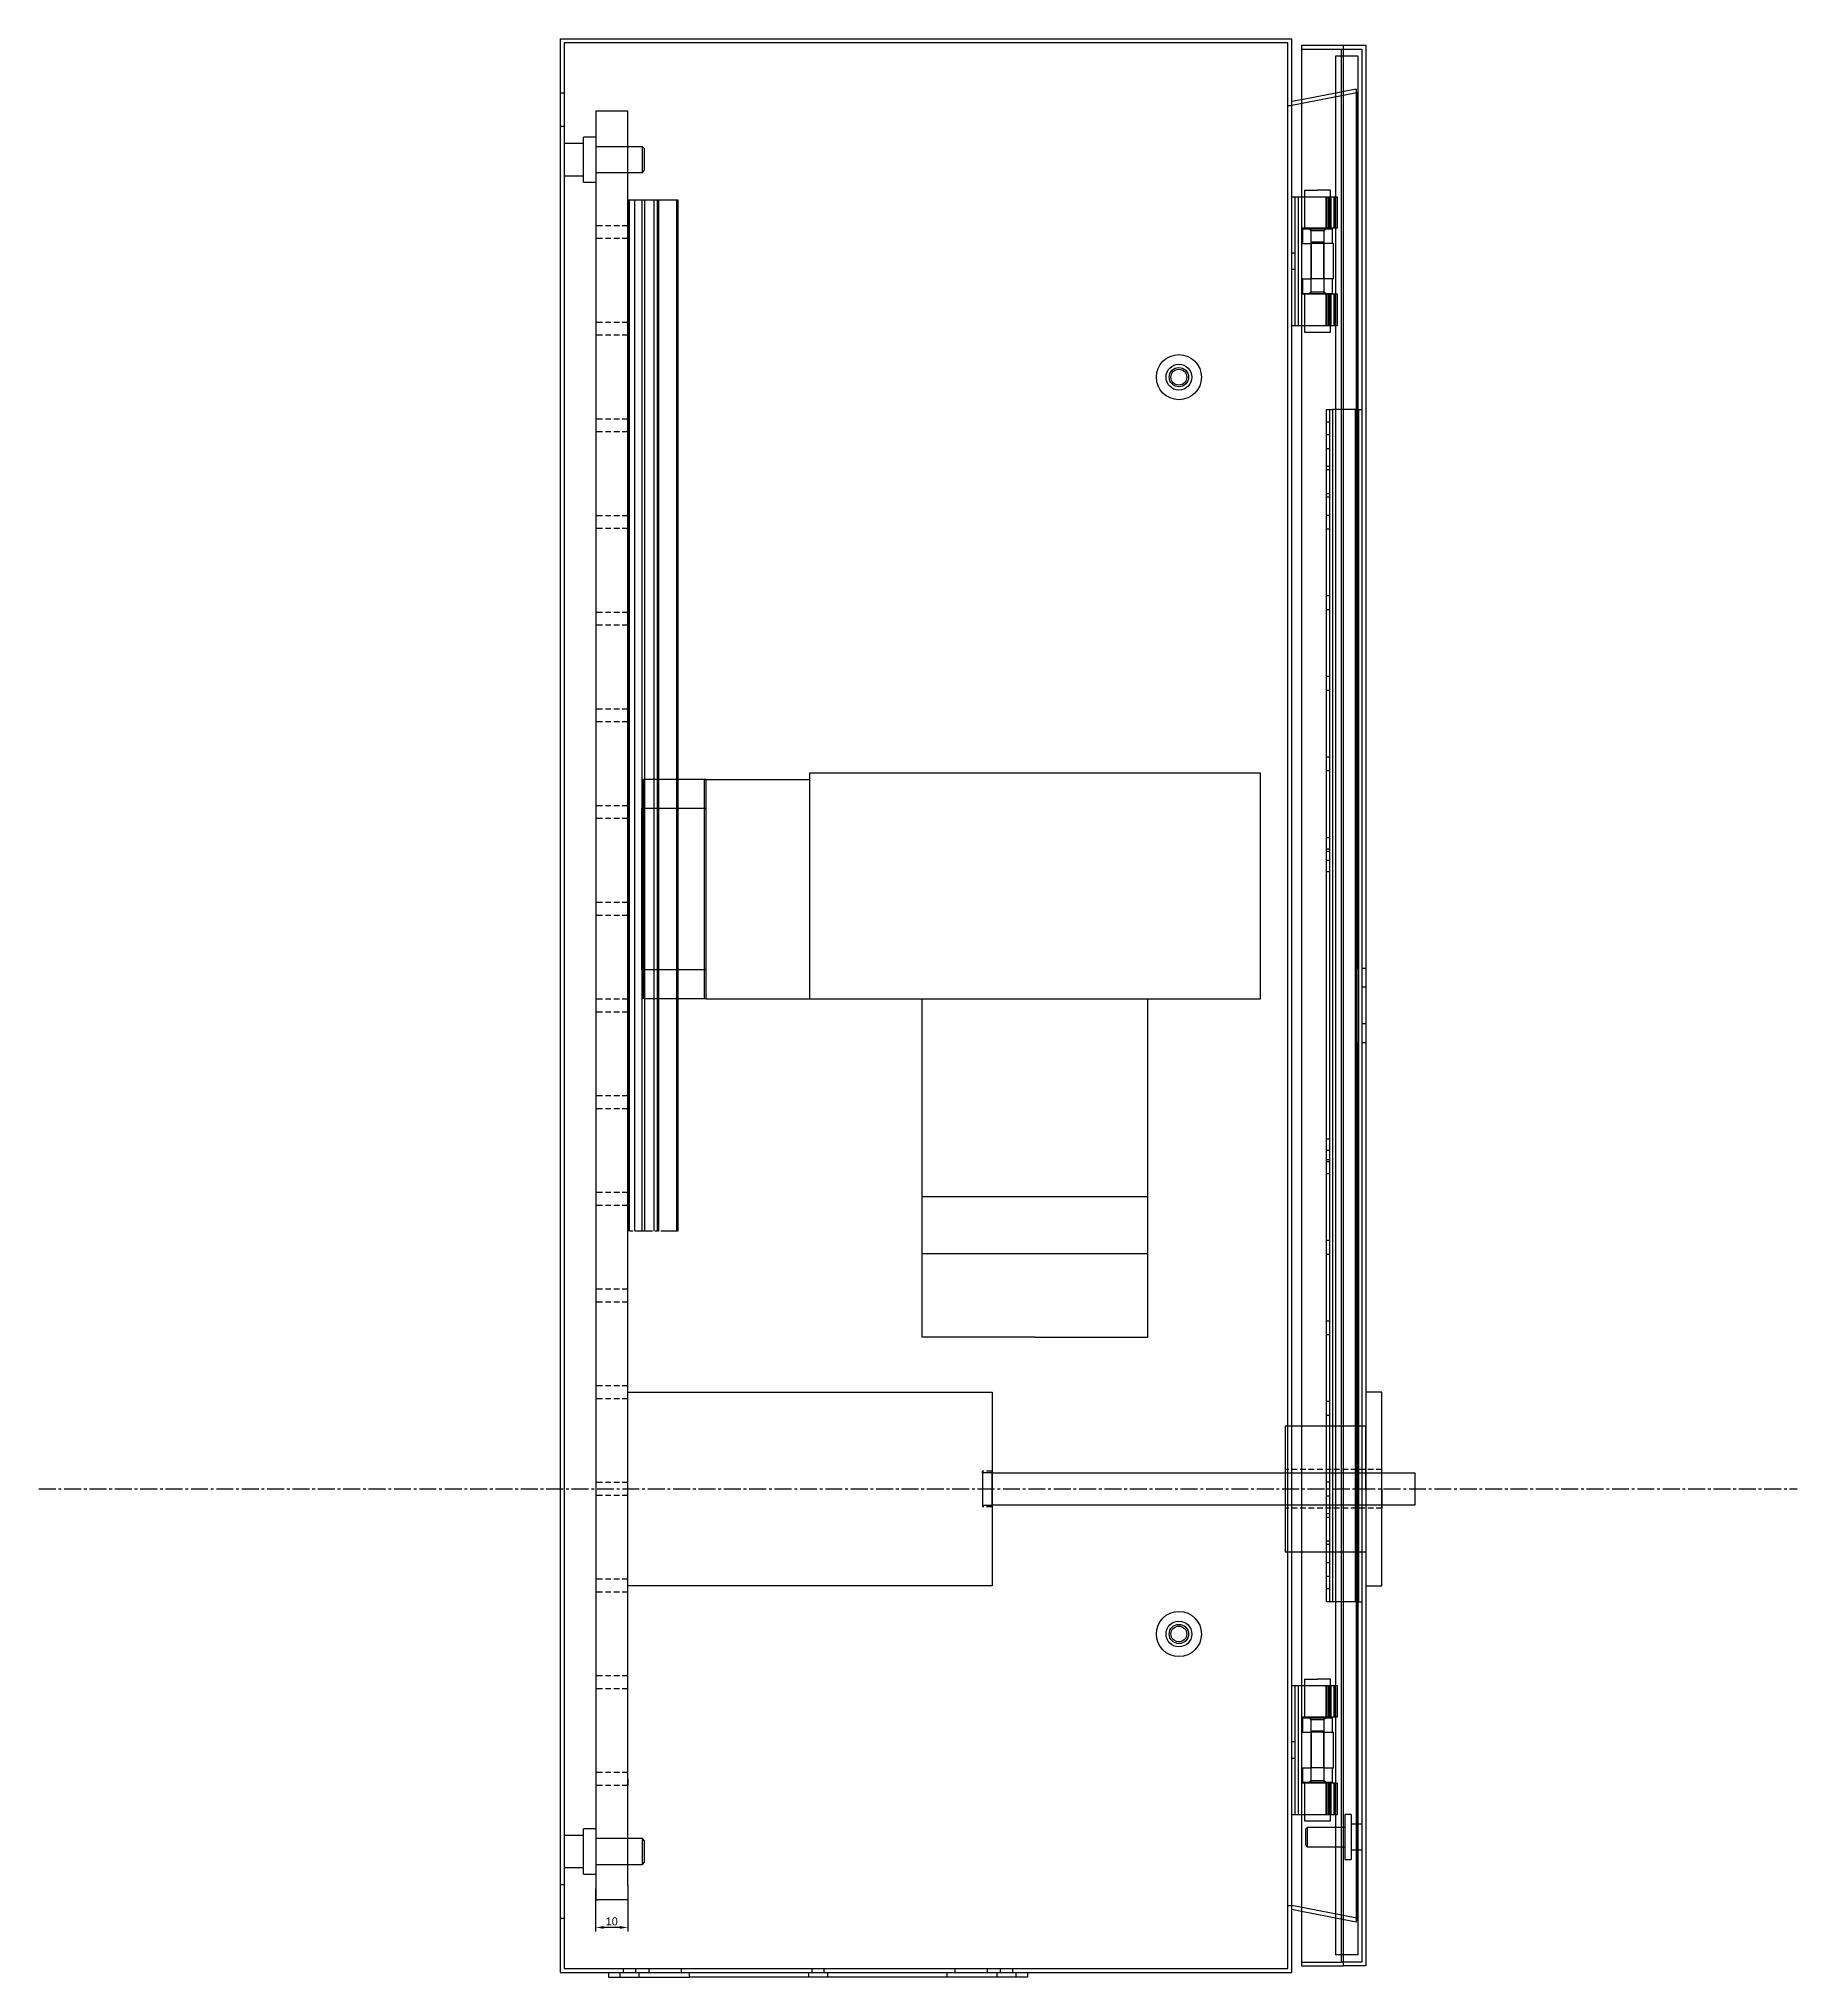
# Model space of a CAD drawing. Header units: millimetres. Extents: x -1071 to 1189, y -428 to 1131.
# Drawn here: x 643 to 1189, y 20 to 622 of the extents above; entities that cross this region are included whole.
import ezdxf

# ---------------------------------------------------------------- set-up
doc = ezdxf.new("R2010")
doc.units = ezdxf.units.MM
doc.header["$LTSCALE"] = 7
doc.header["$MEASUREMENT"] = 0
for name, pattern in [('CENTER2', [1.125, 0.75, -0.125, 0.125, -0.125]), ('DASHED2', [0.375, 0.25, -0.125]), ('phl_thick', [0])]:
    doc.linetypes.add(name, pattern=pattern)
for name, color, linetype in [('BPLATE01', 32, 'Continuous'), ('CAMERA', 161, 'Continuous'), ('CASE01', 1, 'Continuous'), ('CONSTRUCT_LINES', 9, 'CENTER2'), ('LEAD01', 6, 'Continuous'), ('RAIL01', 3, 'CENTER2')]:
    doc.layers.add(name, color=color, linetype=linetype)
doc.dimstyles.new('ISO-25', dxfattribs={"dimtxt": 2.5, "dimasz": 2.5, "dimexe": 1.25, "dimexo": 0.625, "dimtad": 1, "dimtxsty": 'Standard', "dimcen": 2.5, "dimadec": 0, "dimazin": 0, "dimtfac": 1, "dimtmove": 0, "dimatfit": 3, "dimfxl": 1, "dimarcsym": 0})

msp = doc.modelspace()

# ---------------------------------------------------------------- blocks, each defined once
blk = doc.blocks.new('L_CASE01')
for p, q in [((0, 600), (0, 0)), ((0, 600), (227, 600)), ((1.2, 598.8), (225.8, 598.8)), ((1.2, 598.8), (1.2, 1.2)), ((225.8, 1.2), (225.8, 598.8)), ((227, 0), (227, 600)), ((230, 598), (230, 2)), ((230, 598), (243, 598)), ((230, 596.8), (242.38, 596.8)), ((242.38, 596.8), (242.38, 3.2)), ((242.38, 596.8), (248.8, 596.8)), ((243, 598), (243, 2)), ((243, 598), (250, 598)), ((248.8, 596.8), (248.8, 3.2)), ((250, 598), (250, 2)), ((247.6, 594.6), (240.6, 594.6)), ((240.6, 594.6), (240.6, 583.14)), ((247.6, 485), (247.6, 594.6)), ((247, 584.39), (230, 581.08)), ((247, 584.39), (247, 15.61)), ((247.23, 583.21), (247, 584.39)), ((1.2, 583.15), (0, 583.15)), ((225.8, 579.28), (227, 579.28)), ((247.23, 583.21), (227, 579.28)), ((230, 581.08), (227, 580.5)), ((240.6, 583.14), (240.6, 485)), ((247.23, 583.21), (247.23, 16.79)), ((0, 572.85), (1.2, 572.85)), ((7.2, 567.5), (1.2, 567.5)), ((11, 569.5), (7.2, 569.5)), ((7.2, 562.5), (7.2, 569.5)), ((11, 569.5), (11, 555.5)), ((25.52, 566.5), (11, 566.5)), ((26.2, 565.82), (25.52, 566.5)), ((25.52, 562.5), (25.52, 566.5)), ((26.2, 562.5), (26.2, 565.82)), ((7.2, 555.5), (7.2, 562.5)), ((25.52, 558.5), (25.52, 562.5)), ((26.2, 559.18), (26.2, 562.5)), ((1.2, 557.5), (7.2, 557.5)), ((7.2, 555.5), (11, 555.5)), ((11, 558.5), (13.5, 558.5)), ((13.5, 558.5), (25.52, 558.5)), ((25.52, 558.5), (26.2, 559.18)), ((227, 551), (229, 551)), ((228, 551), (228, 511)), ((229, 551), (229, 511)), ((229, 551), (230, 551)), ((230, 551), (239.19, 551)), ((231, 553), (231, 551)), ((231, 553), (235, 553)), ((231, 551), (231, 541.3)), ((239, 553), (235, 553)), ((237.6, 551), (237.6, 541.3)), ((237.84, 551), (237.84, 541.3)), ((238, 541.3), (238, 551)), ((238.46, 551), (238.46, 541.3)), ((238.78, 551), (238.78, 541.3)), ((239, 551), (239, 553)), ((239.19, 551), (240.6, 551)), ((239.19, 551), (239.19, 541.3)), ((240.14, 551), (240.14, 541.3)), ((240.19, 541.3), (240.19, 551)), ((240.6, 551), (241.19, 551)), ((241.08, 551), (241.08, 541.3)), ((241.19, 541.3), (241.19, 551)), ((230, 536.5), (233, 536.5)), ((230.19, 536.5), (230.19, 541.3)), ((230.19, 541.3), (239.19, 541.3)), ((230.19, 525.5), (230.19, 536.5)), ((230.35, 541), (230.35, 536.5)), ((230.35, 541), (239.65, 541)), ((232.4, 541), (232.9, 540.5)), ((232.9, 541.3), (232.9, 541)), ((232.9, 541), (232.9, 540.5)), ((232.9, 540.5), (237.1, 540.5)), ((232.9, 540.5), (232.9, 521.5)), ((233, 536.9), (233, 525.5)), ((237, 536.9), (233, 536.9)), ((237, 536.5), (233, 536.5)), ((237, 525.5), (237, 536.9)), ((240, 536.5), (237, 536.5)), ((237.1, 541), (237.1, 541.3)), ((237.1, 540.5), (237.1, 541)), ((237.1, 540.5), (237.6, 541)), ((237.1, 521.5), (237.1, 540.5)), ((239.19, 541.3), (240.6, 541.3)), ((239.65, 536.5), (239.65, 541)), ((240, 525.5), (240, 536.5)), ((240.6, 541.3), (241.19, 541.3)), ((228, 533.5), (227, 533.5)), ((227, 528.5), (228, 528.5)), ((230, 525.5), (233, 525.5)), ((230.19, 520.7), (230.19, 525.5)), ((230.35, 525.5), (230.35, 521)), ((237, 525.5), (233, 525.5)), ((240, 525.5), (237, 525.5)), ((239.65, 521), (239.65, 525.5)), ((239.19, 520.7), (230.19, 520.7)), ((230.35, 521), (239.65, 521)), ((231, 520.7), (231, 511)), ((232.9, 521.5), (232.4, 521)), ((232.9, 521.5), (232.9, 521)), ((232.9, 521.5), (237.1, 521.5)), ((232.9, 521), (232.9, 520.7)), ((237.1, 521), (237.1, 521.5)), ((237.6, 521), (237.1, 521.5)), ((237.1, 520.7), (237.1, 521)), ((237.6, 520.7), (237.6, 511)), ((237.84, 520.7), (237.84, 511)), ((238, 511), (238, 520.7)), ((238.46, 520.7), (238.46, 511)), ((238.78, 520.7), (238.78, 511)), ((240.6, 520.7), (239.19, 520.7)), ((239.19, 520.7), (239.19, 511)), ((240.14, 520.7), (240.14, 511)), ((240.19, 511), (240.19, 520.7)), ((241.19, 520.7), (240.6, 520.7)), ((241.08, 520.7), (241.08, 511)), ((241.19, 511), (241.19, 520.7)), ((227, 511), (229, 511)), ((229, 511), (230, 511)), ((230, 511), (239.19, 511)), ((231, 511), (231, 509)), ((231, 509), (239, 509)), ((239, 509), (239, 511)), ((239.19, 511), (240.6, 511)), ((240.6, 511), (241.19, 511)), ((237.8, 115), (237.8, 485)), ((237.8, 485), (239.8, 485)), ((238.8, 115), (238.8, 485)), ((239.8, 115), (239.8, 485)), ((246.8, 485), (239.8, 485)), ((240.6, 485), (240.6, 115)), ((246.8, 115), (246.8, 485)), ((246.8, 485), (247.23, 485)), ((247.23, 485), (247.8, 485)), ((247.6, 311.49), (247.6, 485)), ((247.8, 485), (248.8, 485)), ((247.8, 115), (247.8, 485)), ((238.8, 481), (237.8, 481)), ((238.8, 477.1), (237.8, 477.1)), ((237.8, 472.9), (238.8, 472.9)), ((238.8, 467.24), (237.8, 467.24)), ((238.8, 466.2), (237.8, 466.2)), ((238.8, 458.8), (237.8, 458.8)), ((238.8, 457.76), (237.8, 457.76)), ((238.8, 452.1), (237.8, 452.1)), ((237.8, 447.9), (238.8, 447.9)), ((238.8, 427.1), (237.8, 427.1)), ((237.8, 422.9), (238.8, 422.9)), ((238.8, 402.1), (237.8, 402.1)), ((237.8, 397.9), (238.8, 397.9)), ((238.8, 377.1), (237.8, 377.1)), ((237.8, 372.9), (238.8, 372.9)), ((238.8, 352.1), (237.8, 352.1)), ((238.8, 348.5), (237.8, 348.5)), ((237.8, 347.9), (238.8, 347.9)), ((238.8, 345), (237.8, 345)), ((238.8, 341.5), (237.8, 341.5)), ((247.6, 311.5), (247, 311.5)), ((247, 311.33), (247.24, 311.4)), ((247.24, 311.4), (247.32, 311.42)), ((247.32, 311.42), (247.59, 311.5)), ((247.59, 311.5), (247.6, 311.5)), ((250, 311.5), (248.8, 311.5)), ((250, 305.68), (248.8, 305.68)), ((250, 294.32), (248.8, 294.32)), ((250, 294.32), (248.8, 294.32)), ((247.24, 288.61), (247, 288.67)), ((247, 288.5), (247.6, 288.5)), ((247.3, 288.59), (247.24, 288.61)), ((247.58, 288.5), (247.3, 288.59)), ((247.6, 288.5), (247.58, 288.5)), ((247.6, 115), (247.6, 288.51)), ((248.8, 288.5), (250, 288.5)), ((238.8, 258.5), (237.8, 258.5)), ((238.8, 255), (237.8, 255)), ((238.8, 252.1), (237.8, 252.1)), ((238.8, 251.5), (237.8, 251.5)), ((237.8, 247.9), (238.8, 247.9)), ((238.8, 227.1), (237.8, 227.1)), ((237.8, 222.9), (238.8, 222.9)), ((238.8, 202.1), (237.8, 202.1)), ((237.8, 197.9), (238.8, 197.9)), ((238.8, 177.1), (237.8, 177.1)), ((237.8, 172.9), (238.8, 172.9)), ((238.8, 152.1), (237.8, 152.1)), ((237.8, 147.9), (238.8, 147.9)), ((238.8, 142.24), (237.8, 142.24)), ((238.8, 141.2), (237.8, 141.2)), ((238.8, 133.8), (237.8, 133.8)), ((238.8, 132.76), (237.8, 132.76)), ((238.8, 127.1), (237.8, 127.1)), ((237.8, 122.9), (238.8, 122.9)), ((238.8, 119), (237.8, 119)), ((239.8, 115), (237.8, 115)), ((246.8, 115), (239.8, 115)), ((240.6, 115), (240.6, 16.86)), ((246.8, 115), (247.23, 115)), ((247.23, 115), (247.8, 115)), ((247.6, 5.4), (247.6, 115)), ((247.8, 115), (248.8, 115)), ((231, 91), (231, 89)), ((231, 91), (235, 91)), ((239, 91), (235, 91)), ((239, 89), (239, 91)), ((227, 89), (229, 89)), ((228, 89), (228, 49)), ((229, 89), (229, 49)), ((229, 89), (230, 89)), ((230, 89), (239.19, 89)), ((231, 89), (231, 79.3)), ((237.6, 89), (237.6, 79.3)), ((237.84, 89), (237.84, 79.3)), ((238, 79.3), (238, 89)), ((238.46, 89), (238.46, 79.3)), ((238.78, 89), (238.78, 79.3)), ((239.19, 89), (239.19, 79.3)), ((239.19, 89), (240.6, 89)), ((240.14, 89), (240.14, 79.3)), ((240.19, 79.3), (240.19, 89)), ((240.6, 89), (241.19, 89)), ((241.08, 89), (241.08, 79.3)), ((241.19, 79.3), (241.19, 89)), ((230.19, 79.3), (239.19, 79.3)), ((230.19, 74.5), (230.19, 79.3)), ((230.35, 79), (230.35, 74.5)), ((230.35, 79), (239.65, 79)), ((232.4, 79), (232.9, 78.5)), ((232.9, 79.3), (232.9, 79)), ((232.9, 79), (232.9, 78.5)), ((232.9, 78.5), (237.1, 78.5)), ((232.9, 78.5), (232.9, 59.5)), ((237.1, 79), (237.1, 79.3)), ((237.1, 78.5), (237.1, 79)), ((237.1, 78.5), (237.6, 79)), ((237.1, 59.5), (237.1, 78.5)), ((239.19, 79.3), (240.6, 79.3)), ((239.65, 74.5), (239.65, 79)), ((240.6, 79.3), (241.19, 79.3)), ((230, 74.5), (233, 74.5)), ((230.19, 63.5), (230.19, 74.5)), ((233, 74.9), (233, 63.5)), ((237, 74.9), (233, 74.9)), ((237, 74.5), (233, 74.5)), ((237, 63.5), (237, 74.9)), ((237, 74.5), (240, 74.5)), ((240, 63.5), (240, 74.5)), ((228, 71.5), (227, 71.5)), ((227, 66.5), (228, 66.5)), ((230, 63.5), (233, 63.5)), ((230.19, 58.7), (230.19, 63.5)), ((230.35, 63.5), (230.35, 59)), ((237, 63.5), (233, 63.5)), ((237, 63.5), (240, 63.5)), ((239.65, 59), (239.65, 63.5)), ((239.19, 58.7), (230.19, 58.7)), ((230.35, 59), (239.65, 59)), ((231, 58.7), (231, 49)), ((232.9, 59.5), (232.4, 59)), ((232.9, 59.5), (232.9, 59)), ((232.9, 59.5), (237.1, 59.5)), ((232.9, 59), (232.9, 58.7)), ((237.1, 59), (237.1, 59.5)), ((237.6, 59), (237.1, 59.5)), ((237.1, 58.7), (237.1, 59)), ((237.6, 58.7), (237.6, 49)), ((237.84, 58.7), (237.84, 49)), ((238, 49), (238, 58.7)), ((238.46, 58.7), (238.46, 49)), ((238.78, 58.7), (238.78, 49)), ((239.19, 58.7), (239.19, 49)), ((240.6, 58.7), (239.19, 58.7)), ((240.14, 58.7), (240.14, 49)), ((240.19, 49), (240.19, 58.7)), ((240.6, 58.7), (241.19, 58.7)), ((241.08, 58.7), (241.08, 49)), ((241.19, 49), (241.19, 58.7)), ((227, 49), (229, 49)), ((229, 49), (230, 49)), ((230, 49), (239.19, 49)), ((231, 49), (231, 47)), ((239, 47), (239, 49)), ((239.19, 49), (240.6, 49)), ((240.6, 49), (241.19, 49)), ((243.5, 49), (243.5, 35)), ((245.5, 49), (243.5, 49)), ((245.5, 49), (245.5, 35)), ((7.2, 42.5), (1.2, 42.5)), ((11, 44.5), (7.2, 44.5)), ((7.2, 37.5), (7.2, 44.5)), ((11, 44.5), (11, 30.5)), ((231, 47), (239, 47)), ((231.84, 45), (231.3, 44.46)), ((231.3, 44.46), (231.3, 39.54)), ((231.84, 45), (231.84, 39)), ((240.6, 45), (231.84, 45)), ((243.5, 45), (240.6, 45)), ((247.23, 46), (245.5, 46)), ((247.6, 46), (247.23, 46)), ((248.8, 46), (247.6, 46)), ((7.2, 30.5), (7.2, 37.5)), ((13.5, 41.5), (11, 41.5)), ((25.52, 41.5), (13.5, 41.5)), ((25.52, 37.5), (25.52, 41.5)), ((26.2, 40.82), (25.52, 41.5)), ((25.52, 33.5), (25.52, 37.5)), ((26.2, 37.5), (26.2, 40.82)), ((26.2, 34.18), (26.2, 37.5)), ((231.3, 39.54), (231.84, 39)), ((231.84, 39), (240.6, 39)), ((240.6, 39), (243.5, 39)), ((245.5, 38), (247.23, 38)), ((247.23, 38), (247.6, 38)), ((247.6, 38), (248.8, 38)), ((1.2, 32.5), (7.2, 32.5)), ((7.2, 30.5), (11, 30.5)), ((11, 33.5), (25.52, 33.5)), ((25.52, 33.5), (26.2, 34.18)), ((243.5, 35), (245.5, 35)), ((1.2, 27.15), (0, 27.15)), ((225.8, 20.72), (227, 20.72)), ((247.23, 16.79), (227, 20.72)), ((230, 18.92), (227, 19.5)), ((247, 15.61), (230, 18.92)), ((0, 16.85), (1.2, 16.85)), ((240.6, 16.86), (240.6, 5.4)), ((247.23, 16.79), (247, 15.61)), ((0, 0), (227, 0)), ((1.2, 1.2), (225.8, 1.2)), ((15, 0), (15, -1.5)), ((18.5, 0), (18.5, -1.5)), ((19.55, 1.2), (19.55, 0)), ((23.45, 0), (23.45, 1.2)), ((24.5, -1.5), (24.5, 0)), ((27.5, 1.2), (27.5, 0)), ((37.5, 1.2), (37.5, 0)), ((40, 0), (40, -1.5)), ((77, 0), (77, -1.5)), ((78.05, 1.2), (78.05, 0)), ((81.95, 0), (81.95, 1.2)), ((83, -1.5), (83, 0)), ((120, 0), (120, -1.5)), ((122.5, 1.2), (122.5, 0)), ((132.5, 1.2), (132.5, 0)), ((135.5, 0), (135.5, -1.5)), ((136.55, 1.2), (136.55, 0)), ((140.45, 0), (140.45, 1.2)), ((141.5, -1.5), (141.5, 0)), ((145, 0), (145, -1.5)), ((230, 3.2), (242.38, 3.2)), ((230, 2), (243, 2)), ((247.6, 5.4), (240.6, 5.4)), ((248.8, 3.2), (242.38, 3.2)), ((250, 2), (243, 2)), ((15, -1.5), (40, -1.5)), ((120, -1.5), (40, -1.5)), ((145, -1.5), (120, -1.5))]:
    blk.add_line(p, q)
for centre, radius in [((192, 495), 7), ((192, 495), 4), ((192, 495), 3), ((192, 495), 2.46), ((192, 105), 7), ((192, 105), 4), ((192, 105), 3), ((192, 105), 2.46)]:
    blk.add_circle(centre, radius)
blk = doc.blocks.new('R_BPLATE01')
for p, q in [((0, 550.5), (0, 6.5)), ((5, 550.5), (0, 550.5)), ((10, 550.5), (5, 550.5)), ((10, 0), (10, 550.5)), ((10, 33), (10, 35)), ((10, 33), (10, 31)), ((0, 6.5), (0, 0)), ((0, 0), (0, -4.5)), ((10, 0), (10, -4.5)), ((0, -4.5), (0.63, -4.5)), ((10, -4.5), (0.63, -4.5))]:
    blk.add_line(p, q)
at = {"linetype": 'DASHED2'}
for p, q in [((10, 515), (0, 515)), ((10, 511), (0, 511)), ((10, 485), (0, 485)), ((10, 481), (0, 481)), ((10, 455), (0, 455)), ((10, 451), (0, 451)), ((10, 425), (0, 425)), ((10, 421), (0, 421)), ((10, 395), (0, 395)), ((10, 391), (0, 391)), ((10, 365), (0, 365)), ((10, 361), (0, 361)), ((10, 335), (0, 335)), ((10, 331), (0, 331)), ((10, 305), (0, 305)), ((10, 301), (0, 301)), ((10, 275), (0, 275)), ((10, 271), (0, 271)), ((10, 245), (0, 245)), ((10, 241), (0, 241)), ((10, 215), (0, 215)), ((10, 211), (0, 211)), ((10, 185), (0, 185)), ((10, 181), (0, 181)), ((10, 155), (0, 155)), ((10, 151), (0, 151)), ((10, 125), (0, 125)), ((10, 121), (0, 121)), ((10, 95), (0, 95)), ((10, 91), (0, 91)), ((10, 65), (0, 65)), ((10, 61), (0, 61)), ((10, 35), (0, 35)), ((10, 31), (0, 31))]:
    blk.add_line(p, q, dxfattribs=at)
blk = doc.blocks.new('L_RAIL01')
at = {"linetype": 'phl_thick'}
for p, q in [((0, 10.32265), (320, 10.32265)), ((0, -5.17735), (0, 10.32265)), ((0, 9.92265), (320, 9.92265)), ((0, 4.32265), (320, 4.32265)), ((0, 3.92265), (320, 3.92265)), ((0, 2.92265), (320, 2.92265)), ((0, 0), (320, 0)), ((0, -0.866025), (320, -0.866025)), ((0, -3.175426), (320, -3.175426)), ((0, -4.77735), (320, -4.77735)), ((0, -5.17735), (320, -5.17735))]:
    blk.add_line(p, q, dxfattribs=at)
blk.add_line((320, 10.32265), (320, -5.17735))
blk = doc.blocks.new('L_LEAD01')
at = {"linetype": 'phl_thick'}
for p, q in [((0, 19), (68, 19)), ((0, -0.5), (0, 19)), ((0, 18.5), (9, 18.5)), ((9, 19.5), (59, 19.5)), ((9, -0.5), (9, 19.5)), ((59, -0.5), (59, 19.5)), ((59, 18.5), (68, 18.5)), ((68, -0.5), (68, 19)), ((0, 11.2), (0.000011, 11.2)), ((0, 10.7), (0.000013, 10.7)), ((0, 4.8), (0.000025, 4.8)), ((0, 0.770171), (0.000019, 0.770171)), ((0, 0), (68, 0)), ((9, 0.770171), (9.00002, 0.770171)), ((0, -0.5), (68, -0.5))]:
    blk.add_line(p, q, dxfattribs=at)
blk = doc.blocks.new('T_CAMERA_TEMP')
for p, q in [((105, 105), (105, -35)), ((175, 105), (105, 105)), ((175, -35), (175, 105)), ((0, 35), (0, 70)), ((0, 70), (105, 70)), ((25.95, 70), (25.95, 0)), ((43.58, 70), (43.58, 0)), ((0, 35), (0, 0)), ((0, 0), (105, 0)), ((105, -35), (175, -35))]:
    blk.add_line(p, q)
blk = doc.blocks.new('*D34')
at = {"color": 0, "lineweight": -2}
for p, q in [((825.7, 48.16), (825.7, 34.49)), ((815.7, 47.67), (815.7, 34.49)), ((823.2, 35.74), (818.2, 35.74))]:
    blk.add_line(p, q, dxfattribs=at)
at = {"color": 0}
for points in [[(818.2, 36.16), (818.2, 35.32), (815.7, 35.74)], [(823.2, 35.32), (823.2, 36.16), (825.7, 35.74)]]:
    blk.add_solid(points, dxfattribs=at)
at = {"layer": 'Defpoints', "color": 0}
for p in [(815.7, 48.3), (825.7, 48.79), (815.7, 35.74)]:
    blk.add_point(p, dxfattribs=at)
at = {"color": 0, "insert": (820.7, 37.62), "char_height": 2.5, "attachment_point": 5}
blk.add_mtext('10', dxfattribs=at)

# ---------------------------------------------------------------- dimensions: what is measured, and where the dimension line sits
dim = msp.add_linear_dim(base=(815.704, 35.74), p1=(825.704, 48.789), p2=(815.704, 48.298), dimstyle='ISO-25')
dim.commit()
dim.dimension.update_dxf_attribs({"geometry": '*D34', "text_midpoint": (820.704, 37.615)})

# ---------------------------------------------------------------- linework, layer by layer
for p, q in [((850.004, 391.919), (882.049, 391.919)), ((850.004, 323.919), (882.049, 323.919)), ((825.704, 171.789), (825.704, 201.789)), ((825.704, 201.789), (938.772, 201.789)), ((825.704, 141.789), (825.704, 201.789)), ((938.772, 201.789), (938.772, 141.789)), ((1059.704, 201.789), (1054.704, 201.789)), ((1054.704, 201.789), (1054.704, 141.789)), ((1059.704, 171.789), (1059.704, 201.789)), ((1054.704, 191.289), (1029.704, 191.289)), ((1029.704, 191.289), (1029.704, 152.289)), ((1054.704, 171.789), (1054.704, 191.289)), ((1059.704, 171.789), (1059.704, 191.289)), ((935.772, 176.789), (935.772, 177.289)), ((938.772, 176.789), (935.772, 176.789)), ((935.772, 176.789), (935.772, 166.789)), ((938.772, 176.789), (938.772, 177.289)), ((938.772, 171.789), (938.772, 176.789)), ((938.772, 176.789), (1069.944, 176.789)), ((938.772, 166.789), (938.772, 176.789)), ((1059.704, 171.789), (1059.704, 177.789)), ((1059.704, 171.789), (1059.704, 177.789)), ((1069.944, 176.789), (1069.944, 166.789)), ((1059.704, 141.789), (1059.704, 171.789)), ((1059.704, 171.789), (1059.704, 165.789)), ((935.772, 166.789), (938.772, 166.789)), ((1069.944, 166.789), (938.772, 166.789)), ((938.772, 166.789), (938.772, 166.289)), ((1029.704, 152.289), (1054.704, 152.289)), ((938.772, 141.789), (825.704, 141.789)), ((1054.704, 141.789), (1059.704, 141.789))]:
    msp.add_line(p, q)
at = {"linetype": 'DASHED2'}
for p, q in [((938.772, 177.289), (935.772, 177.289)), ((935.772, 177.289), (935.772, 166.289)), ((1059.704, 177.789), (1029.704, 177.789)), ((938.772, 166.289), (935.772, 166.289)), ((1059.704, 165.789), (1029.704, 165.789))]:
    msp.add_line(p, q, dxfattribs=at)
at = {"layer": 'CONSTRUCT_LINES'}
msp.add_line((642.869, 171.789), (1188.602, 171.789), dxfattribs=at)

# ---------------------------------------------------------------- block references
at = {"layer": 'BPLATE01'}
msp.add_blockref('R_BPLATE01', (815.704, 48.789), dxfattribs=at)
at = {"layer": 'CAMERA', "rotation": 89.99999999999999}
msp.add_blockref('T_CAMERA_TEMP', (987.049, 218.919), dxfattribs=at)
at = {"layer": 'CASE01'}
msp.add_blockref('L_CASE01', (804.704, 21.789), dxfattribs=at)
at = {"layer": 'LEAD01', "rotation": 90}
msp.add_blockref('L_LEAD01', (849.504, 323.919), dxfattribs=at)
at = {"layer": 'RAIL01', "rotation": 270}
msp.add_blockref('L_RAIL01', (830.881, 571.789), dxfattribs=at)

msp.set_redraw_order([(e.dxf.handle, doc.entitydb.next_handle()) for e in msp.query("TEXT MTEXT ATTDEF DIMENSION ARC_DIMENSION")])  # texts and dimensions are drawn at this point

doc.saveas('drawing.dxf')
